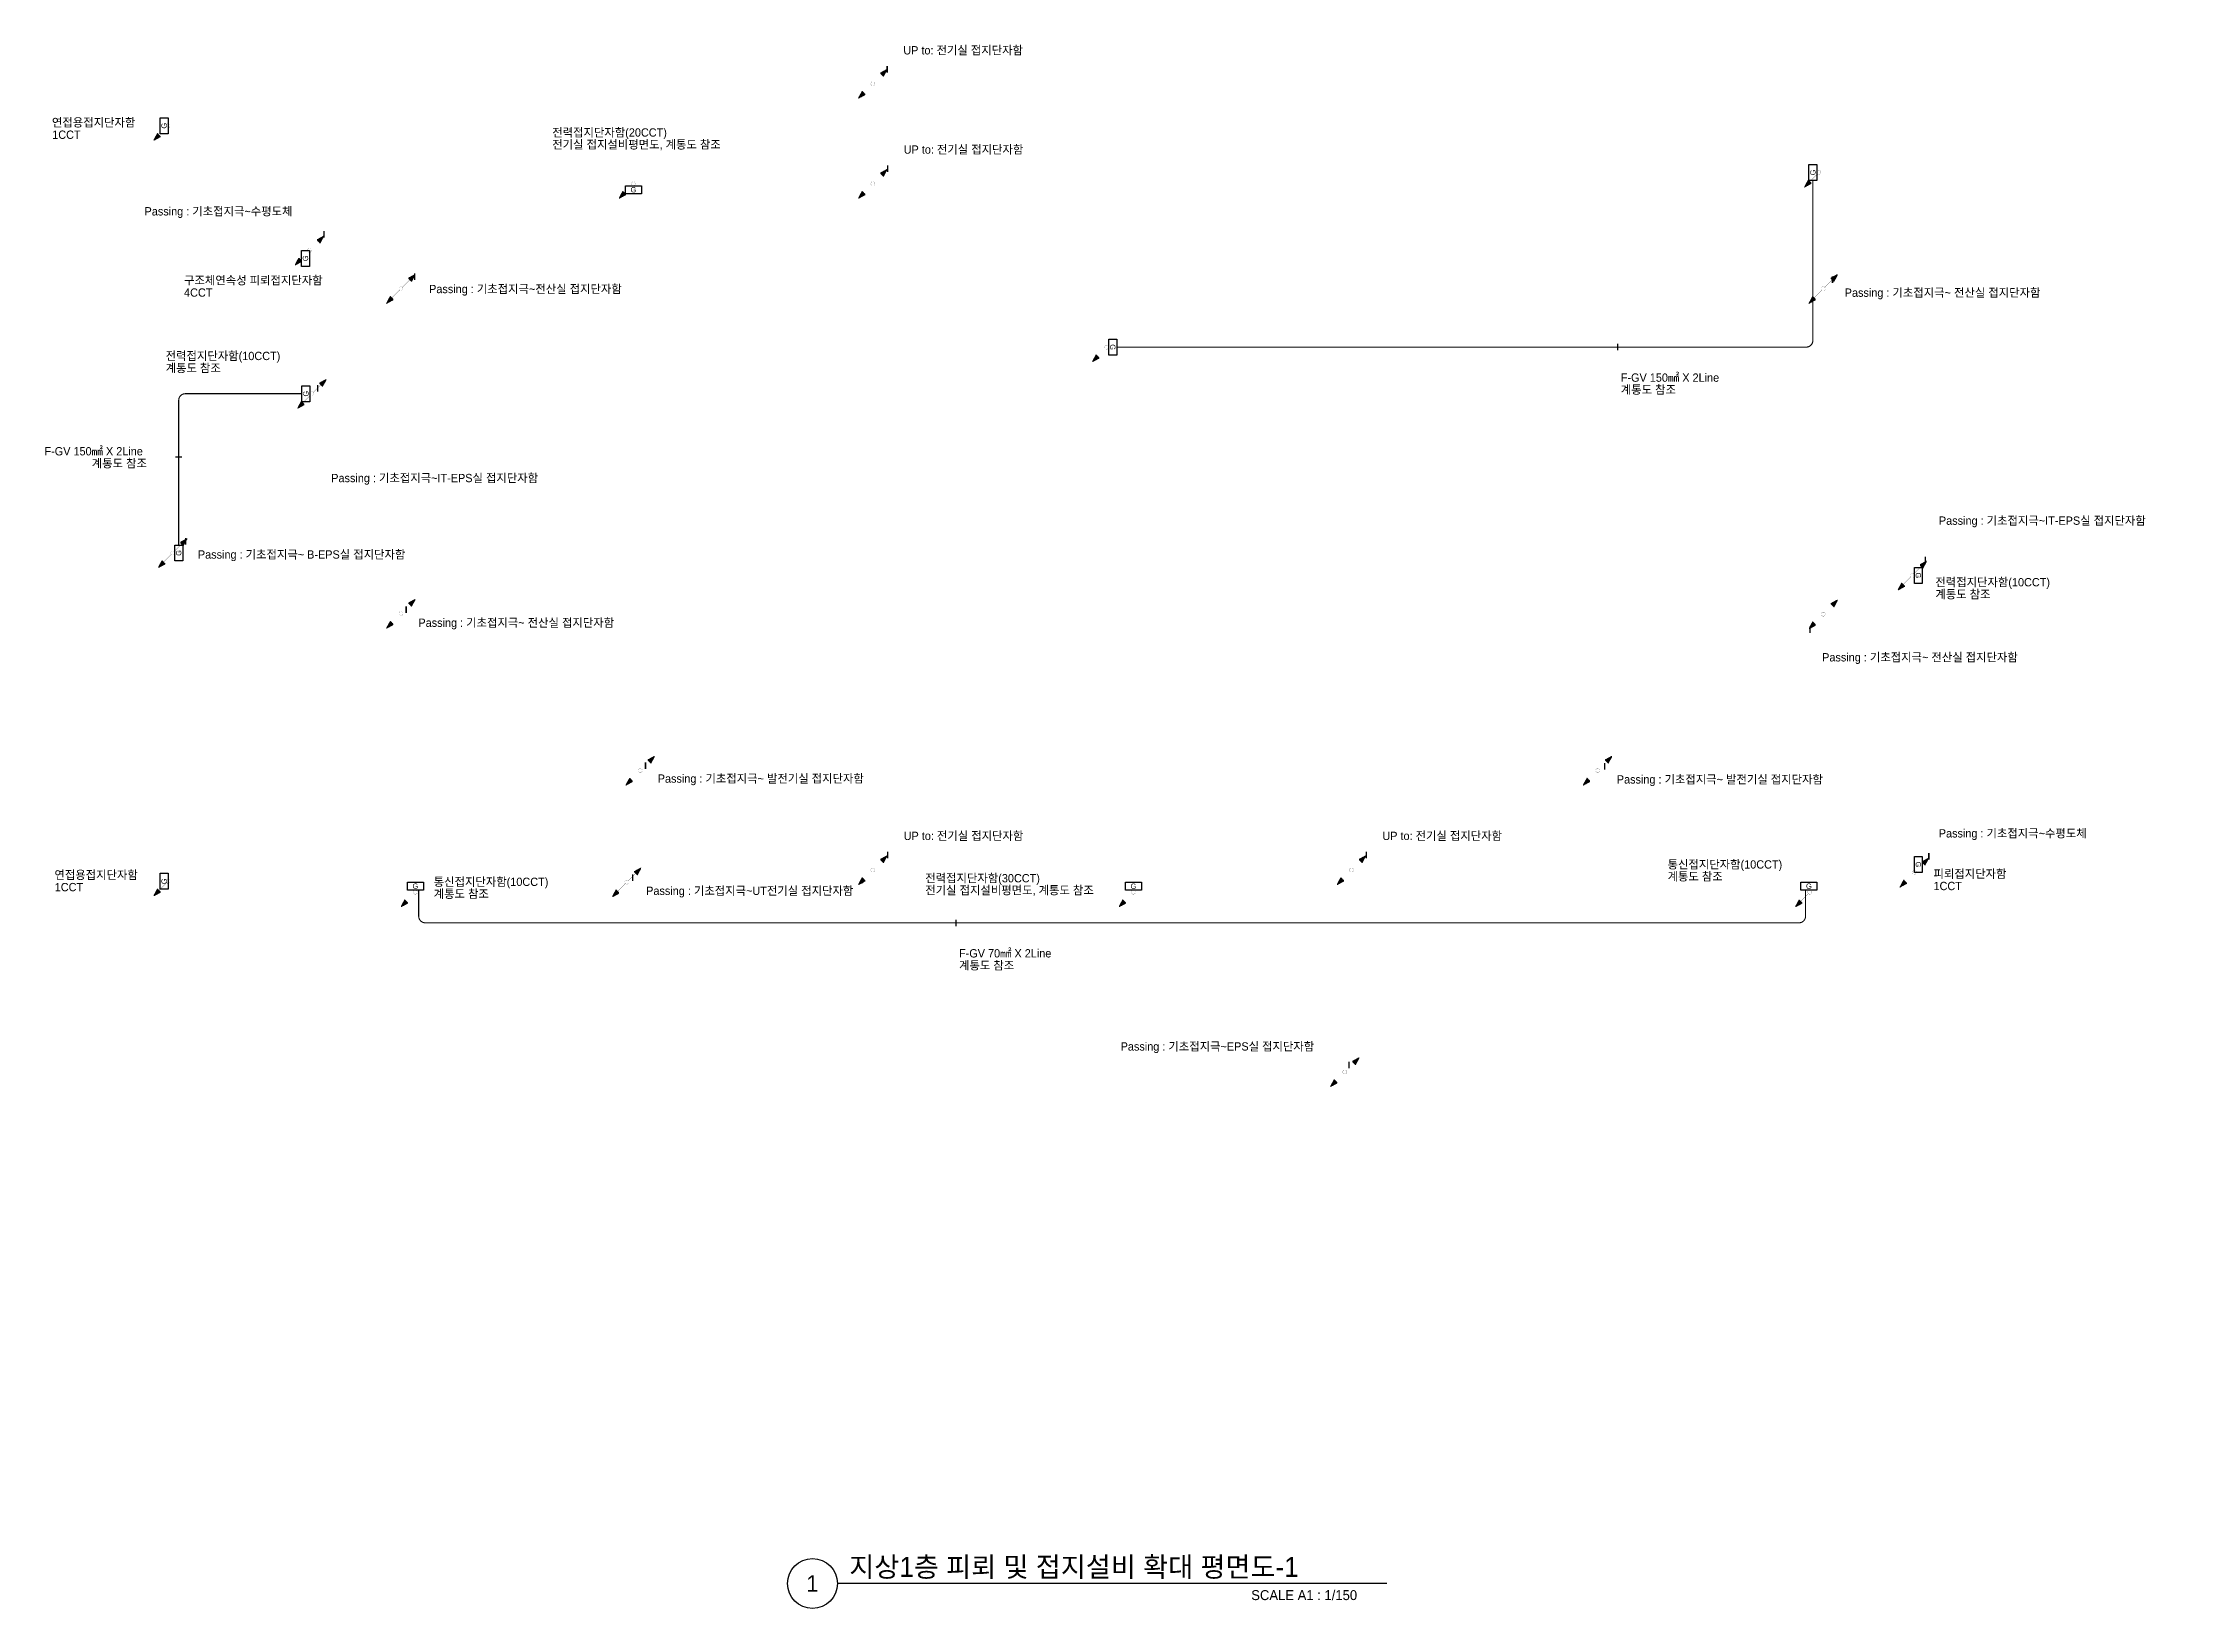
# Model space of a CAD drawing. Header units: millimetres. Extents: x 81900 to 502050, y -708375 to 1238700.
# Drawn here: x 261189 to 357339, y -351975 to -281288 of the extents above; entities that cross this region are included whole.
import ezdxf
from ezdxf.enums import TextEntityAlignment as Align

# ---------------------------------------------------------------- set-up
doc = ezdxf.new("R2010")
doc.units = ezdxf.units.MM
doc.header["$LTSCALE"] = 150
doc.set_wipeout_variables(frame=1)
doc.linetypes.add('C2', pattern=[18.5, 13.5, -2, 1, -2])
doc.layers.get('0').update_dxf_attribs({"lineweight": 0})
for name, color, linetype in [('------02 Etc Panel', 3, 'Continuous'), ('------99 Grounding_Grounding Terminal Board_T', 2, 'Continuous'), ('-----09 E-WIRE-GV', 2, 'Continuous'), ('-----20 General Symbol', 3, 'Continuous'), ('-----29 Indicator', 1, 'Continuous'), ('-----30 Text', 2, 'Continuous'), ('-----41 Drawing Title', 2, 'Continuous')]:
    doc.layers.add(name, color=color, linetype=linetype)
doc.styles.add('ELEC', font='')
doc.styles.get('ELEC').set_extended_font_data('Dotum')

msp = doc.modelspace()

# ---------------------------------------------------------------- texts
at = {"layer": '-----41 Drawing Title', "color": 2, "style": 'ELEC'}
msp.add_text('지상1층 피뢰 및 접지설비 확대 평면도-1', height=900, dxfattribs=at).set_placement((297592, -350550))
at = {"layer": '-----41 Drawing Title', "color": 7, "style": 'ELEC'}
msp.add_text('1', height=750, dxfattribs=at).set_placement((295927, -350850), align=Align.MIDDLE)
at = {"layer": '-----41 Drawing Title', "style": 'ELEC'}
msp.add_text('SCALE A1 : 1/150', height=450, dxfattribs=at).set_placement((320506, -351600), align=Align.RIGHT)

# ---------------------------------------------------------------- blocks, each defined once
blk = doc.blocks.new('입상입하1')
h = blk.add_hatch()
h.set_pattern_fill('ANSI31', color=256, scale=50, angle=135)
h.set_pattern_definition([(180, (845993.8846, 610394.13), (-1e-14, -6.25), [])])
h.paths.add_polyline_path([(432, 432), (321, 228), (229, 321)])
at = {"const_width": 3.93}
blk.add_lwpolyline([(0, 61, -1), (0, -61, -1), (0, 61)], format="xyb", dxfattribs=at)
for points in [[(43, 43), (275, 275)], [(434, 433), (322, 227), (229, 321), (434, 433)]]:
    blk.add_lwpolyline(points, dxfattribs=at)
blk = doc.blocks.new('C01')
blk.add_lwpolyline([(-300, 0), (-300, 300), (300, 300), (300, 0)], close=True)
at = {"style": 'ELEC'}
blk.add_text('G', height=200, dxfattribs=at).set_placement((0, 150), align=Align.MIDDLE)
blk = doc.blocks.new('A13')
blk.add_lwpolyline([(-300, 0), (-300, 300), (300, 300), (300, 0)], close=True)
at = {"style": 'ELEC'}
blk.add_text('G', height=200, dxfattribs=at).set_placement((0, 150), align=Align.MIDDLE)

# ---------------------------------------------------------------- linework, layer by layer
at = {"layer": '-----09 E-WIRE-GV', "color": 1, "linetype": 'C2', "ltscale": 0.3, "const_width": 50}
msp.add_lwpolyline([(309660, -295036), (340770, -295036, 0.414214), (341070, -294736), (341070, -287510)], format="xyb", dxfattribs=at)
at = {"layer": '-----09 E-WIRE-GV', "color": 1, "linetype": 'C2', "ltscale": 0.3, "const_width": 50, "elevation": 0}
msp.add_lwpolyline([(272890, -297139), (267630, -297139, 0.414214), (267330, -297439), (267330, -303970)], format="xyb", dxfattribs=at)
at = {"layer": '-----29 Indicator'}
msp.add_lwpolyline([(273501, -288932, 0, 0, 0), (273885, -288932, 0, 0, 0), (273885, -289795, 64.2, 64.2, 0), (273885, -290096, 0, 0, 0)], format="xyseb", dxfattribs=at)
at = {"layer": '-----29 Indicator', "elevation": 0}
for points in [[(332267, -296049, 0, 0, 0), (332267, -295186, 64.2, 64.2, 0), (332267, -294886, 0, 0, 0)], [(266315, -300000, 0, 0, 0), (267178, -300000, 64.2, 64.2, 0), (267478, -300000, 0, 0, 0)], [(302405, -322040, 0, 0, 0), (302405, -321177, 64.2, 64.2, 0), (302405, -320876, 0, 0, 0)]]:
    msp.add_lwpolyline(points, format="xyseb", dxfattribs=at)
at = {"layer": '-----41 Drawing Title', "color": 7}
msp.add_line((321848, -350850), (297052, -350850), dxfattribs=at)
msp.add_circle((295927, -350850), 1125, dxfattribs=at)

# ---------------------------------------------------------------- block references
at = {"layer": '------02 Etc Panel', "xscale": 1.199999999953434, "yscale": 1.199999999953434, "zscale": 1.199999999953434}
for p, rotation in [((266850, -285043), 90), ((341250, -287150), 89.99999999999999), ((309300, -295036), 270), ((267510, -304330), 90)]:
    msp.add_blockref('C01', p, dxfattribs=dict(at, rotation=rotation))
msp.add_blockref('C01', (287850, -288110), dxfattribs=at)
at = {"layer": '-----20 General Symbol', "xscale": 1.5, "yscale": 1.5, "zscale": 1.5}
for p in [(298650, -283142), (298650, -287658), (273230, -290670), (277358, -292400), (341542, -292400), (341542, -292400), (273342, -297139), (267058, -304330), (277358, -307066), (341542, -307092), (288158, -314150), (331358, -314150), (320250, -318642), (345650, -318750), (287545, -319193), (319951, -327758)]:
    msp.add_blockref('입상입하1', p, dxfattribs=at)
at = {"layer": '-----20 General Symbol', "xscale": 1.5, "yscale": 1.5, "zscale": 1.5, "rotation": 180}
for p in [(298650, -283142), (266850, -285043), (341342, -287150), (287850, -287658), (298650, -287658), (277358, -292400), (341542, -292400), (341542, -292400), (309208, -295036), (273342, -297139), (267058, -304330), (345558, -305341), (277358, -307066), (341542, -307092), (288158, -314150), (331358, -314150), (287545, -319193), (320250, -318642), (345650, -318750), (278010, -319641), (319951, -327758)]:
    msp.add_blockref('입상입하1', p, dxfattribs=at)

msp.set_redraw_order([(e.dxf.handle, doc.entitydb.next_handle()) for e in msp.query("TEXT MTEXT ATTDEF DIMENSION ARC_DIMENSION")])  # texts and dimensions are drawn at this point

# ---------------------------------------------------------------- wipeouts: each hides what was drawn before it
for points in [[(299965, -281288), (306160, -281288), (306160, -282038), (299965, -282038)], [(299984, -285770), (306179, -285770), (306179, -286520), (299984, -286520)], [(267516, -291664), (274621, -291664), (274621, -292914), (267516, -292914)], [(266604, -295072), (272565, -295072), (272565, -296322), (266604, -296322)], [(274090, -300564), (284793, -300564), (284793, -301314), (274090, -301314)], [(346636, -302487), (357339, -302487), (357339, -303237), (346636, -303237)], [(346460, -305286), (352393, -305286), (352393, -306536), (346460, -306536)], [(341425, -308675), (351648, -308675), (351648, -309425), (341425, -309425)], [(299984, -316754), (306179, -316754), (306179, -317504), (299984, -317504)], [(321584, -316754), (327779, -316754), (327779, -317504), (321584, -317504)], [(346690, -316637), (354413, -316637), (354413, -317387), (346690, -317387)], [(334383, -318026), (340289, -318026), (340289, -319276), (334383, -319276)], [(278706, -318812), (284583, -318812), (284583, -320062), (278706, -320062)]]:
    msp.add_wipeout(points).dxf.layer = '-----29 Indicator'
for points in [[(284002, -285004), (292900, -285004), (292900, -286254), (284002, -286254)], [(261647, -318478), (266012, -318478), (266010, -319728), (261644, -319728)], [(300835, -318668), (309732, -318668), (309732, -319918), (300835, -319918)]]:
    msp.add_wipeout(points).translate(0, 0, 0).dxf.layer = '-----29 Indicator'

# ---------------------------------------------------------------- next in the draw order: linework, layer by layer
at = {"layer": '-----29 Indicator', "elevation": 0}
for points in [[(299965, -281663, 0, 0, 0), (299301, -281663, 0, 0, 0), (299301, -282342, 64.2, 64.2, 0), (299301, -282643, 0, 0, 0)], [(299984, -286145, 0, 0, 0), (299319, -286145, 0, 0, 0), (299319, -286824, 64.2, 64.2, 0), (299319, -287124, 0, 0, 0)], [(274090, -300939, 0, 0, 0), (273601, -300939, 0, 0, 0), (273601, -297047, 64.2, 64.2, 0), (273601, -296747, 0, 0, 0)], [(346636, -302862, 0, 0, 0), (346147, -302862, 0, 0, 0), (346147, -304494, 64.2, 64.2, 0), (346147, -304794, 0, 0, 0)], [(341425, -309050, 0, 0, 0), (340936, -309050, 0, 0, 0), (340936, -307947, 64.2, 64.2, 0), (340936, -307646, 0, 0, 0)], [(299984, -317129, 0, 0, 0), (299319, -317129, 0, 0, 0), (299319, -317808, 64.2, 64.2, 0), (299319, -318108, 0, 0, 0)], [(321584, -317129, 0, 0, 0), (320919, -317129, 0, 0, 0), (320919, -317808, 64.2, 64.2, 0), (320919, -318108, 0, 0, 0)]]:
    msp.add_lwpolyline(points, format="xyseb", dxfattribs=at)

# ---------------------------------------------------------------- next in the draw order: block references
at = {"layer": '------02 Etc Panel', "xscale": 1.199999999953434, "yscale": 1.199999999953434, "zscale": 1.199999999953434}
for p, rotation in [((273230, -291030), 90), ((273250, -297139), 90), ((345650, -305341), 270), ((266850, -319150), 89.99999999999999)]:
    msp.add_blockref('C01', p, dxfattribs=dict(at, rotation=rotation))
msp.add_blockref('C01', (310410, -319553), dxfattribs=at)
at = {"layer": '------99 Grounding_Grounding Terminal Board_T', "xscale": 1.2, "yscale": 1.2, "zscale": 1.2}
for p in [(278010, -319550), (340890, -319550)]:
    msp.add_blockref('A13', p, dxfattribs=at)
at = {"layer": '-----20 General Symbol', "xscale": 1.5, "yscale": 1.5, "zscale": 1.5, "rotation": 180}
for p in [(273230, -290670), (266850, -319150), (310410, -319641), (340931, -319643)]:
    msp.add_blockref('입상입하1', p, dxfattribs=at)
at = {"layer": '-----20 General Symbol', "xscale": 1.5, "yscale": 1.5, "zscale": 1.5}
msp.add_blockref('입상입하1', (345558, -305341), dxfattribs=at)

# ---------------------------------------------------------------- next in the draw order: texts
at = {"layer": '-----30 Text', "style": 'ELEC'}
for s, p in [('UP to: 전기실 접지단자함', (300027, -281636)), ('전력접지단자함(20CCT)', (284185, -285346, 0)), ('전기실 접지설비평면도, 계통도 참조', (284185, -285891, 0)), ('UP to: 전기실 접지단자함', (300045, -286117)), ('구조체연속성 피뢰접지단자함', (267571, -292021, 0)), ('4CCT', (267571, -292572, 0)), ('계통도 참조', (266741, -295979)), ('전력접지단자함(10CCT)', (266741, -295434)), ('Passing : 기초접지극~IT-EPS실 접지단자함', (274213, -300946)), ('Passing : 기초접지극~IT-EPS실 접지단자함', (346758, -302869)), ('전력접지단자함(10CCT)', (346597, -305649)), ('계통도 참조', (346597, -306193)), ('Passing : 기초접지극~ 전산실 접지단자함', (341489, -309038)), ('UP to: 전기실 접지단자함', (300045, -317101)), ('UP to: 전기실 접지단자함', (321645, -317101)), ('Passing : 기초접지극~수평도체', (346752, -316985)), ('통신접지단자함(10CCT)', (334513, -318389)), ('연접용접지단자함', (261723, -318863)), ('통신접지단자함(10CCT)', (278836, -319174)), ('전력접지단자함(30CCT)', (301017, -319011)), ('계통도 참조', (334513, -318933)), ('1CCT', (261737, -319413)), ('계통도 참조', (278836, -319719)), ('전기실 접지설비평면도, 계통도 참조', (301017, -319555))]:
    msp.add_text(s, height=375, dxfattribs=at).set_placement(p, align=Align.MIDDLE_LEFT)

# ---------------------------------------------------------------- next in the draw order: wipeouts: each hides what was drawn before it
msp.add_wipeout([(261532, -284511), (265898, -284511), (265895, -285761), (261530, -285761)]).translate(0, 0, 0).dxf.layer = '-----29 Indicator'
for points in [[(265727, -288557), (273501, -288557), (273501, -289307), (265727, -289307)], [(278471, -292029), (288531, -292029), (288531, -292779), (278471, -292779)], [(342444, -292214), (352667, -292214), (352667, -292964), (342444, -292964)], [(332267, -296049), (337392, -296049), (337392, -297299), (332267, -297299)], [(266315, -299375), (261189, -299375), (261189, -300625), (266315, -300625)], [(268133, -304034), (278836, -304034), (278836, -304784), (268133, -304784)], [(278084, -307114), (288306, -307114), (288306, -307864), (278084, -307864)], [(288882, -314150), (299586, -314150), (299586, -314900), (288882, -314900)], [(332160, -314187), (342864, -314187), (342864, -314937), (332160, -314937)], [(346459, -318441), (350244, -318441), (350244, -319691), (346459, -319691)], [(288306, -319216), (299011, -319216), (299011, -319966), (288306, -319966)], [(302405, -322040), (307531, -322040), (307531, -323290), (302405, -323290)], [(309770, -326243), (319755, -326243), (319755, -326993), (309770, -326993)]]:
    msp.add_wipeout(points).dxf.layer = '-----29 Indicator'

# ---------------------------------------------------------------- next in the draw order: linework, layer by layer
at = {"layer": '-----09 E-WIRE-GV', "color": 3, "linetype": 'C2', "ltscale": 0.3, "const_width": 50, "elevation": 0}
msp.add_lwpolyline([(340740, -319550), (340740, -320726, -0.414214), (340440, -321026), (278460, -321026, -0.414214), (278160, -320726), (278160, -319550)], format="xyb", dxfattribs=at)
at = {"layer": '-----29 Indicator', "elevation": 0}
for points in [[(278471, -292404, 0, 0, 0), (277982, -292404, 0, 0, 0), (277982, -292012, 64.2, 64.2, 0), (277982, -291712, 0, 0, 0)], [(268133, -304409, 0, 0, 0), (267644, -304409, 0, 0, 0), (267644, -303960, 64.2, 64.2, 0), (267644, -303659, 0, 0, 0)], [(278084, -307489, 0, 0, 0), (277595, -307489, 0, 0, 0), (277595, -307039, 64.2, 64.2, 0), (277595, -306739, 0, 0, 0)], [(288882, -314525, 0, 0, 0), (288393, -314525, 0, 0, 0), (288393, -314075, 64.2, 64.2, 0), (288393, -313775, 0, 0, 0)], [(332160, -314562, 0, 0, 0), (331671, -314562, 0, 0, 0), (331671, -314113, 64.2, 64.2, 0), (331671, -313812, 0, 0, 0)], [(288306, -319591, 0, 0, 0), (287817, -319591, 0, 0, 0), (287817, -319141, 64.2, 64.2, 0), (287817, -318841, 0, 0, 0)], [(319755, -326618, 0, 0, 0), (320139, -326618, 0, 0, 0), (320139, -327297, 64.2, 64.2, 0), (320139, -327597, 0, 0, 0)]]:
    msp.add_lwpolyline(points, format="xyseb", dxfattribs=at)
at = {"layer": '-----29 Indicator'}
for points in [[(342444, -292589, 0, 0, 0), (341956, -292589, 0, 0, 0), (341956, -292139, 64.2, 64.2, 0), (341956, -291839, 0, 0, 0)], [(346690, -317012, 0, 0, 0), (346305, -317012, 0, 0, 0), (346305, -317875, 64.2, 64.2, 0), (346305, -318176, 0, 0, 0)]]:
    msp.add_lwpolyline(points, format="xyseb", dxfattribs=at)

# ---------------------------------------------------------------- next in the draw order: block references
at = {"layer": '------02 Etc Panel', "xscale": 1.199999999953434, "yscale": 1.199999999953434, "zscale": 1.199999999953434, "rotation": 270}
msp.add_blockref('C01', (345650, -318390), dxfattribs=at)
at = {"layer": '-----20 General Symbol', "xscale": 1.5, "yscale": 1.5, "zscale": 1.5}
msp.add_blockref('입상입하1', (298650, -318642), dxfattribs=at)
at = {"layer": '-----20 General Symbol', "xscale": 1.5, "yscale": 1.5, "zscale": 1.5, "rotation": 180}
msp.add_blockref('입상입하1', (298650, -318642), dxfattribs=at)

# ---------------------------------------------------------------- next in the draw order: texts
at = {"layer": '-----30 Text', "style": 'ELEC'}
for s, p in [('연접용접지단자함', (261609, -284896)), ('1CCT', (261623, -285447)), ('Passing : 기초접지극~수평도체', (265789, -288905)), ('Passing : 기초접지극~전산실 접지단자함', (278629, -292412)), ('Passing : 기초접지극~ 전산실 접지단자함', (342508, -292577)), ('계통도 참조', (332404, -296956)), ('F-GV 150㎟ X 2Line ', (332404, -296412)), ('F-GV 150㎟ X 2Line ', (261274, -299737)), ('계통도 참조', (263408, -300282)), ('Passing : 기초접지극~ B-EPS실 접지단자함', (268196, -304397)), ('Passing : 기초접지극~ 전산실 접지단자함', (278147, -307477)), ('Passing : 기초접지극~ 발전기실 접지단자함', (288946, -314513)), ('Passing : 기초접지극~ 발전기실 접지단자함', (332223, -314550)), ('피뢰접지단자함', (346514, -318811)), ('1CCT', (346514, -319363)), ('Passing : 기초접지극~UT전기실 접지단자함', (288424, -319579)), ('계통도 참조', (302542, -322947)), ('F-GV 70㎟ X 2Line ', (302542, -322402)), ('Passing : 기초접지극~EPS실 접지단자함', (309834, -326606))]:
    msp.add_text(s, height=375, dxfattribs=at).set_placement(p, align=Align.MIDDLE_LEFT)

doc.saveas('drawing.dxf')
